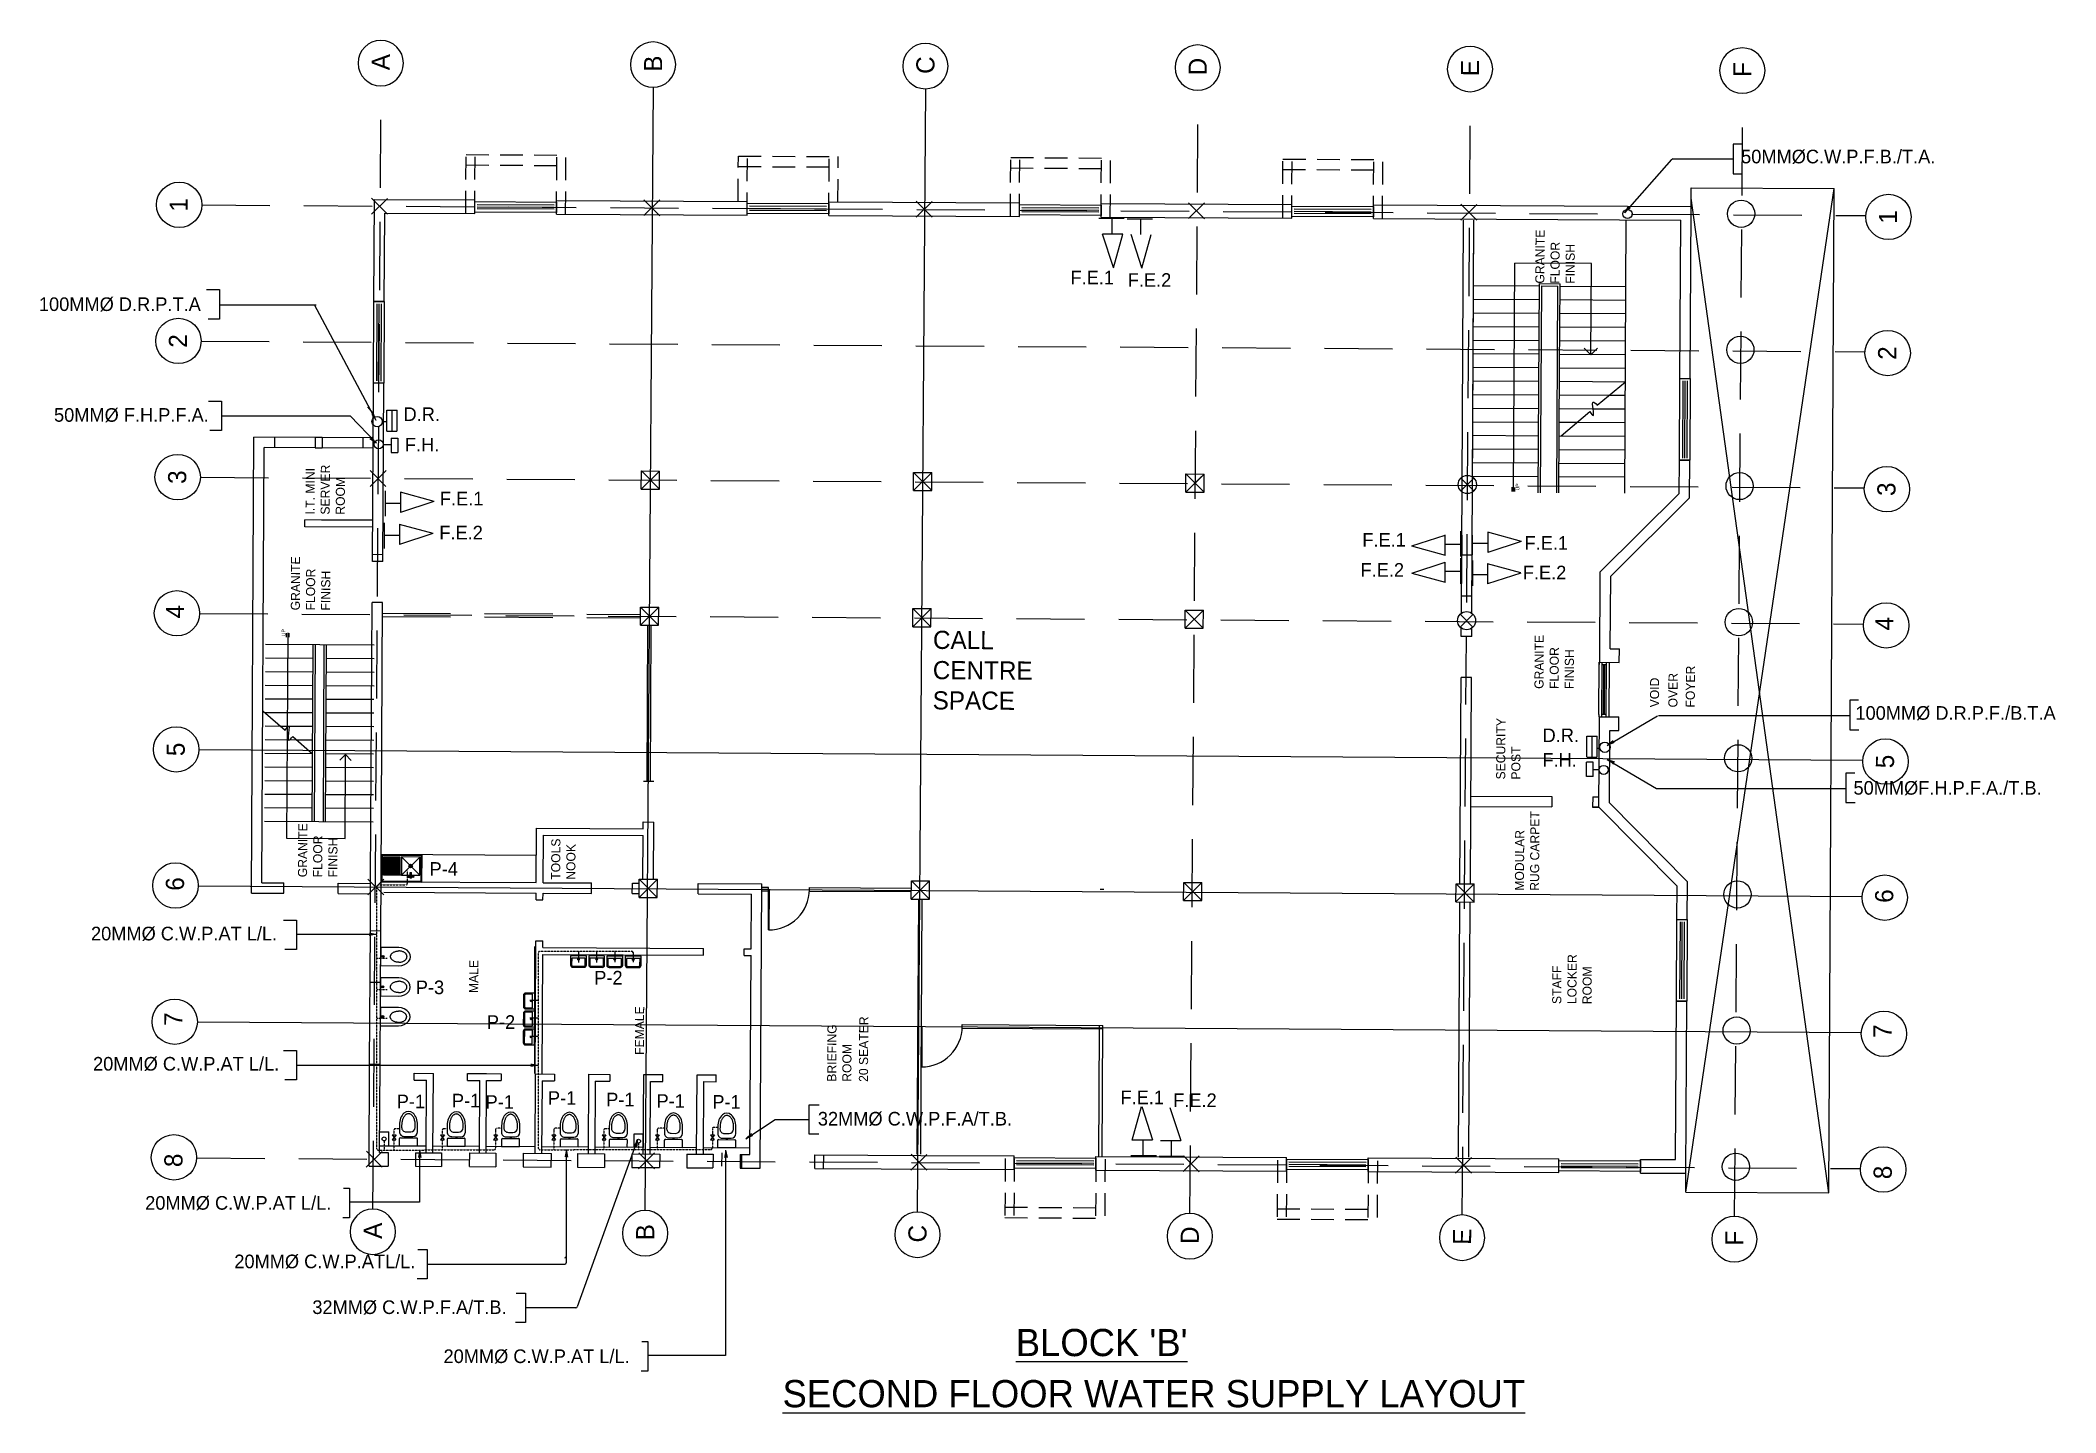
# Model space of a CAD drawing. Extents: x -2017610 to 288295, y -639251 to 250994.
# Drawn here: x -295493 to -251088, y -185951 to -155710 of the extents above; entities that cross this region are included whole.
import ezdxf
from ezdxf.enums import TextEntityAlignment as Align

# ---------------------------------------------------------------- set-up
doc = ezdxf.new("R2010")
doc.units = 0
doc.header["$LTSCALE"] = 2
doc.header["$MEASUREMENT"] = 0
doc.linetypes.add('DASHED', pattern=[0.75, 0.5, -0.25])
doc.linetypes.add('DASHED2', pattern=[0.375, 0.25, -0.125])
doc.layers.get('0').update_dxf_attribs({"linetype": 'CONTINUOUS'})
for name, color, linetype in [('DIM', 8, 'CONTINUOUS'), ('DOORS', 8, 'CONTINUOUS'), ('FIXTURES', 7, 'CONTINUOUS'), ('GRID', 8, 'CONTINUOUS'), ('GRIDLINES', 8, 'DASHED2'), ('HANDRAILS', 8, 'CONTINUOUS'), ('HATCH', 8, 'CONTINUOUS'), ('LAYER1', 8, 'CONTINUOUS'), ('LAYER2', 8, 'CONTINUOUS'), ('LAYER4', 8, 'CONTINUOUS'), ('LAYER5', 8, 'CONTINUOUS'), ('SUPERVISOR_S_SEAT', 7, 'CONTINUOUS'), ('TEXT', 8, 'CONTINUOUS'), ('TEXT3', 8, 'CONTINUOUS'), ('WALLS', 8, 'CONTINUOUS'), ('WIN_DOORS', 8, 'CONTINUOUS'), ('WINDOWS_DOORS', 8, 'CONTINUOUS')]:
    doc.layers.add(name, color=color, linetype=linetype)
doc.styles.add('LUCY', font='lsansi.ttf')
doc.styles.add('STYLUS', font='stylu.ttf')

msp = doc.modelspace()

# ---------------------------------------------------------------- texts
at = {"layer": 'TEXT', "attachment_point": 7, "style": 'STYLUS'}
for s, insert, char_height, width, rotation in [('GRANITE FLOOR FINISH', (-261684.7, -161074.9), 200, 1801, 89.68638), ('I.T. MINI SERVER ROOM', (-288781.3, -166163.4), 200, 1998, 89.68638), ('GRANITE FLOOR FINISH', (-289104.5, -168275), 200, 1801, 89.68638), ('CALL CENTRE SPACE', (-275833, -170459.3), 400, 3602, 359.68638), ('GRANITE FLOOR FINISH', (-261703.5, -170005), 200, 1801, 89.68638), ('SECURITY POST', (-262880.7, -171999.7), 200, 1801, 89.68638), ('MODULAR RUG CARPET', (-262467.9, -174450.9), 200, 1801, 89.68638), ('GRANITE FLOOR FINISH', (-288946.7, -174155.9), 200, 1801, 89.68638), ('TOOLS NOOK', (-283702, -174208.1), 200, 981.845, 89.68638), ('MALE', (-285846.1, -176703.5), 200, 1801, 89.68638), ('STAFF LOCKER ROOM', (-261311.8, -176950.1), 200, 1801, 89.68638), ('FEMALE', (-282193.6, -178066.8), 200, 1801, 89.68638), ('BRIEFING ROOM', (-277620.8, -178659.2), 200, 1801, 89.68638), ('20 SEATER', (-277254.5, -178661.2), 200, 1801, 89.68638)]:
    msp.add_mtext(s, dxfattribs=dict(at, insert=insert, char_height=char_height, width=width, rotation=rotation))
at = {"layer": 'TEXT', "rotation": 89.68638}
for s, insert, char_height, width, attachment_point in [('{\\fStylus BT|b0|i0|c0|p34;UP}', (-262984.3, -165626.7), 80, 68, 1), ('{\\fStylus BT|b0|i0|c0|p34;FOYER }', (-259037.1, -170412.3), 200, 1522.635, 7), ('{\\fStylus BT|b0|i0|c0|p34;VOID}', (-259825.5, -170408), 200, 1523, 7), ('{\\fStylus BT|b0|i0|c0|p34;OVER }', (-259419.7, -170410.2), 200, 1523, 7)]:
    msp.add_mtext(s, dxfattribs=dict(at, insert=insert, char_height=char_height, width=width, attachment_point=attachment_point))
at = {"layer": 'TEXT3', "color": 1, "style": 'LUCY'}
for s, p in [("%%UBLOCK 'B'", (-273999.8, -184704.4)), ('%%uSECOND FLOOR WATER SUPPLY LAYOUT', (-279139.6, -185830.6))]:
    msp.add_text(s, height=600, dxfattribs=at).set_placement(p)
at = {"layer": 'TEXT3', "color": 1, "char_height": 300, "width": 15498, "attachment_point": 1, "style": 'LUCY'}
for s, insert in [('50MM%%cC.W.P.F.B./T.A.', (-258019.1, -158120.8)), ('F.E.1', (-272794.7, -160786.7)), ('F.E.2', (-271533.6, -160841.6)), ('100MM%%c D.R.P.T.A', (-295523.5, -161374.3)), ('50MM%%c F.H.P.F.A.', (-295190.9, -163815.3)), ('D.R.', (-287489.7, -163798.2)), ('F.H.', (-287459.9, -164469.9)), ('F.E.1', (-286688.6, -165657.9)), ('F.E.2', (-286701.4, -166407.8)), ('F.E.1', (-266364.8, -166566.5)), ('F.E.1', (-262791.2, -166635.2)), ('F.E.2', (-266404.4, -167229.7)), ('F.E.2', (-262829.4, -167286.8)), ('100MM%%c D.R.P.F./B.T.A', (-255501, -170381.7)), ('D.R.', (-262393.3, -170874.5)), ('F.H.', (-262397, -171417.3)), ('50MM%%cF.H.P.F.A./T.B.', (-255542.9, -172032.3)), ('P-4', (-286916.8, -173819.5)), ('20MM%%c C.W.P.AT L/L.', (-294376, -175242.6)), ('P-2', (-283287.4, -176215.5)), ('P-3', (-287220, -176428.1)), ('P-2', (-285654.3, -177192.4)), ('20MM%%c C.W.P.AT L/L.', (-294330.9, -178112.1)), ('P-1', (-287639.2, -178942.6)), ('P-1', (-286424.5, -178923.9)), ('P-1', (-284308.9, -178866.3)), ('P-1', (-283024.9, -178900.4)), ('P-1', (-281915.8, -178932.1)), ('F.E.1', (-271693, -178853)), ('F.E.2', (-270532.9, -178914.8)), ('P-1', (-285681.5, -178954.6)), ('P-1', (-280685.9, -178951.7)), ('32MM%%c C.W.P.F.A/T.B.', (-278361.2, -179322.5)), ('20MM%%c C.W.P.AT L/L.', (-293182.2, -181177.5)), ('20MM%%c C.W.P.ATL/L.', (-291218.1, -182467.1)), ('32MM%%c C.W.P.F.A/T.B.', (-289499.3, -183475.9)), ('20MM%%c C.W.P.AT L/L.', (-286609, -184556.3))]:
    msp.add_mtext(s, dxfattribs=dict(at, insert=insert))

# ---------------------------------------------------------------- blocks, each defined once
blk = doc.blocks.new('GRID_NO')
at = {"layer": 'GRID'}
blk.add_circle((0, 500), 500, dxfattribs=at)
blk.add_attdef('GRNO', text='', height=400, dxfattribs=at).set_placement((0, 500), align=Align.MIDDLE_CENTER)
blk = doc.blocks.new('W1800')
at = {"layer": 'WINDOWS_DOORS'}
for p, q in [((0, -1800), (0, 0)), ((0, 0), (230, 0)), ((230, 0), (230, -1800)), ((69, -1750), (69, -50)), ((114, -50), (114, -1750)), ((161, -1750), (161, -50)), ((230, -1800), (0, -1800))]:
    blk.add_line(p, q, dxfattribs=at)
blk = doc.blocks.new('W1200')
for p, q in [((50, 230), (0, 230)), ((0, 165), (1200, 165)), ((0, 65), (1200, 65)), ((0, 0), (50, 0)), ((50, 230), (1200, 230)), ((50, 65), (50, 165)), ((50, 125), (1150, 125)), ((50, 105), (1150, 105)), ((50, 0), (1200, 0)), ((1200, 230), (1150, 230)), ((1150, 165), (1150, 65)), ((1150, 0), (1200, 0))]:
    blk.add_line(p, q)
blk = doc.blocks.new('STEP_ARROW')
at = {"layer": 'HATCH'}
for p, q in [((4524, 0), (0, 0)), ((0, 0), (0, -1290)), ((4431, 30), (4521, 30)), ((4431, -30), (4521, -30)), ((0, -1290), (1850, -1290)), ((1850, -1290), (1725, -1165)), ((1850, -1290), (1725, -1415))]:
    blk.add_line(p, q, dxfattribs=at)
at = {"layer": 'TEXT', "insert": (4454, 51), "char_height": 80, "width": 68, "attachment_point": 7}
blk.add_mtext('{\\fStylus BT|b0|i0|c0|p34;UP}', dxfattribs=at)
blk = doc.blocks.new('STEP_CUT')
at = {"layer": 'HANDRAILS', "linetype": 'CONTINUOUS'}
for p, q in [((333, 571), (-86, 79)), ((-225, -85), (-599, -524))]:
    blk.add_line(p, q, dxfattribs=at)
for points, knots in [([(-224, 17), (-266, 20), (-337, 17), (-265, -49), (-225, -85)], [321.725709, 321.725709, 321.725709, 321.725709, 418.129398, 535.034836, 535.034836, 535.034836, 535.034836]), ([(-86, 79), (-42, 49), (80, -36), (-134, 10), (-224, 17)], [0, 0, 0, 0, 115.30598, 321.725709, 321.725709, 321.725709, 321.725709])]:
    blk.add_open_spline(points, degree=3, knots=knots, dxfattribs=at)
blk = doc.blocks.new('WC')
for p, q in [((0, 458), (0, 308)), ((50, 458), (50, 408)), ((350, 408), (350, 458)), ((400, 308), (400, 458)), ((0, 150), (0, 0)), ((0, 0), (400, 0)), ((25, 175), (375, 175)), ((100, 208), (300, 208)), ((150, 308), (250, 308)), ((190, 208), (190, 175)), ((210, 208), (210, 175)), ((400, 0), (400, 150))]:
    blk.add_line(p, q)
for centre, radius, start, end in [((100, 308), 100, 180, 270), ((25, 150), 25, 90, 180), ((150, 408), 100, 180, 270), ((250, 408), 100, 270, 0), ((300, 308), 100, 270, 0), ((300, 308), 100, 270, 0), ((375, 150), 25, 360, 90)]:
    blk.add_arc(centre, radius, start, end)
blk.add_ellipse((200, 458), major_axis=(0, 300), ratio=0.666667, start_param=4.712389, end_param=7.853982)
blk.add_open_spline([(350, 458), (350, 466), (350, 474), (348, 496), (347, 510), (342, 537), (339, 551), (332, 576), (327, 588), (318, 611), (312, 622), (301, 641), (294, 650), (283, 665), (277, 670), (266, 681), (261, 685), (250, 693), (244, 696), (233, 701), (228, 703), (217, 706), (212, 707), (201, 708), (196, 708), (185, 706), (180, 705), (169, 702), (163, 700), (152, 694), (147, 691), (136, 682), (130, 678), (119, 667), (114, 661), (104, 647), (99, 640), (89, 624), (85, 616), (77, 598), (73, 589), (66, 569), (63, 559), (58, 538), (56, 527), (53, 506), (52, 494), (50, 475), (50, 466), (50, 458)], degree=3, knots=[4.712389, 4.712389, 4.712389, 4.712389, 4.805294, 4.805294, 4.96378, 4.96378, 5.122267, 5.122267, 5.280753, 5.280753, 5.439239, 5.439239, 5.597725, 5.597725, 5.724795, 5.724795, 5.851866, 5.851866, 5.978936, 5.978936, 6.106006, 6.106006, 6.233076, 6.233076, 6.360146, 6.360146, 6.487216, 6.487216, 6.614287, 6.614287, 6.741357, 6.741357, 6.868427, 6.868427, 6.995497, 6.995497, 7.122567, 7.122567, 7.249638, 7.249638, 7.376708, 7.376708, 7.503778, 7.503778, 7.630848, 7.630848, 7.757918, 7.757918, 7.853982, 7.853982, 7.853982, 7.853982])
blk = doc.blocks.new('BIDET')
for p, q in [((0, 400), (0, 0)), ((0, 0), (400, 0)), ((0, 0), (200, 0)), ((0, 0), (200, 0)), ((400, 0), (400, 400))]:
    blk.add_line(p, q)
for radius in [23.9, 18.9, 13.9]:
    blk.add_circle((200, 50), radius)
blk.add_ellipse((200, 400), major_axis=(0, 256), ratio=0.780874, start_param=4.712389, end_param=7.853982)
for points in [[(325, 400), (325, 406), (325, 413), (323, 429), (322, 439), (318, 459), (316, 469), (309, 487), (306, 496), (298, 512), (293, 520), (284, 534), (279, 540), (268, 551), (263, 556), (252, 564), (246, 568), (235, 574), (229, 576), (218, 579), (213, 580), (202, 581), (197, 581), (186, 580), (180, 579), (169, 576), (164, 573), (153, 567), (147, 564), (136, 555), (131, 550), (120, 538), (115, 532), (106, 518), (101, 510), (93, 494), (90, 485), (84, 466), (81, 457), (78, 437), (76, 427), (75, 411), (75, 406), (75, 400)], [(325, 400), (325, 394), (325, 387), (323, 371), (322, 361), (318, 341), (316, 331), (309, 313), (306, 304), (298, 288), (293, 280), (284, 266), (279, 260), (268, 249), (263, 244), (252, 236), (246, 232), (235, 226), (229, 224), (218, 221), (213, 220), (202, 219), (197, 219), (186, 220), (180, 221), (169, 224), (164, 227), (153, 233), (147, 236), (136, 245), (131, 250), (120, 262), (115, 268), (106, 282), (101, 290), (93, 306), (90, 315), (84, 334), (81, 343), (78, 363), (76, 373), (75, 389), (75, 394), (75, 400)]]:
    blk.add_open_spline(points, degree=3, knots=[4.712389, 4.712389, 4.712389, 4.712389, 4.809848, 4.809848, 4.965569, 4.965569, 5.121291, 5.121291, 5.277012, 5.277012, 5.432733, 5.432733, 5.588455, 5.588455, 5.744176, 5.744176, 5.899897, 5.899897, 6.055619, 6.055619, 6.21134, 6.21134, 6.367061, 6.367061, 6.522783, 6.522783, 6.678504, 6.678504, 6.834226, 6.834226, 6.989947, 6.989947, 7.145668, 7.145668, 7.30139, 7.30139, 7.457111, 7.457111, 7.612832, 7.612832, 7.768554, 7.768554, 7.853982, 7.853982, 7.853982, 7.853982])
blk = doc.blocks.new('900_DOOR_2')
at = {"layer": 'LAYER5'}
for p, q in [((900, 20), (0, 20)), ((900, 0), (0, 0))]:
    blk.add_line(p, q, dxfattribs=at)
blk.add_arc((0, 0), 900, 0, 90, dxfattribs=at)
blk = doc.blocks.new('SINK900')
for p, q in [((0, 600), (0, 0)), ((900, 600), (0, 600)), ((0, 600), (50, 600)), ((0, 600), (100, 600)), ((20, 580), (20, 20)), ((880, 580), (20, 580)), ((450, 450), (50, 50)), ((50, 450), (450, 50)), ((50, 450), (50, 50)), ((450, 450), (50, 450)), ((168, 489), (325, 489)), ((230, 518), (230, 390)), ((230, 518), (260, 518)), ((260, 518), (260, 390)), ((450, 50), (450, 450)), ((450, 50), (450, 450)), ((450, 450), (850, 450)), ((490, 50), (490, 450)), ((850, 450), (850, 50)), ((880, 20), (880, 580)), ((900, 0), (900, 600)), ((0, 0), (900, 0)), ((20, 20), (880, 20)), ((50, 50), (450, 50)), ((260, 390), (230, 390)), ((490, 425), (850, 425)), ((490, 400), (850, 400)), ((490, 375), (850, 375)), ((490, 350), (850, 350)), ((490, 325), (850, 325)), ((490, 300), (850, 300)), ((490, 275), (850, 275)), ((850, 250), (490, 250)), ((850, 225), (490, 225)), ((850, 225), (490, 225)), ((850, 200), (490, 200)), ((850, 175), (490, 175)), ((850, 150), (490, 150)), ((850, 125), (490, 125)), ((850, 100), (490, 100)), ((850, 75), (490, 75)), ((850, 50), (490, 50))]:
    blk.add_line(p, q)
for centre, radius in [((197, 485), 20), ((288, 485), 20), ((250, 250), 40), ((250, 250), 30)]:
    blk.add_circle(centre, radius)
blk = doc.blocks.new('BASIN350')
for p, q in [((0, 200), (0, 0)), ((0, 0), (350, 0)), ((25, 200), (25, 50)), ((25, 50), (325, 50)), ((300, 250), (50, 250)), ((300, 225), (50, 225)), ((325, 50), (325, 200)), ((350, 0), (350, 200))]:
    blk.add_line(p, q)
for radius in [17.4, 12.4]:
    blk.add_circle((175, 75), radius)
for centre, radius, start, end in [((50, 200), 50, 90, 180), ((50, 200), 25, 90, 180), ((300, 200), 50, 0, 90), ((300, 200), 25, 360, 90)]:
    blk.add_arc(centre, radius, start, end)

# ---------------------------------------------------------------- linework, layer by layer
at = {"layer": 'DOORS', "color": 1}
for p, q in [((-260582.6, -159509.5), (-260497, -159361.4)), ((-291542.4, -161535.9), (-289417.4, -161535.9)), ((-288092.7, -164088.4), (-289449.5, -161535.9)), ((-288165.5, -163918.7), (-288273.8, -163786.4)), ((-291500.4, -163986.9), (-288664, -163986.9)), ((-288089, -164587.2), (-288229.5, -164489.8)), ((-260967.2, -171249.8), (-260839.9, -171135.5)), ((-260967.2, -171554.9), (-260805.7, -171611.4)), ((-288077.1, -175403.9), (-288244.8, -175437.5)), ((-284517.8, -178290.1), (-284685.6, -178323.6)), ((-279947.8, -179919.2), (-279826.8, -179798.3)), ((-287140.5, -180162.3), (-287107, -180330.1)), ((-287140.5, -180162.3), (-287107, -180330.1)), ((-283908.8, -180149.2), (-283875.2, -180316.9)), ((-282335, -179927.8), (-282360.2, -180097)), ((-280394.4, -180162.3), (-280360.8, -180330.1)), ((-280394.4, -180162.3), (-280360.8, -180330.1))]:
    msp.add_line(p, q, dxfattribs=at)
for points in [[(-260582.6, -159509.5), (-260497, -159361.4), (-260445.5, -159404.5)], [(-288092.7, -164088.4), (-288201, -163956.1), (-288142.6, -163923)], [(-288089, -164587.2), (-288229.5, -164489.8), (-288182.4, -164442)], [(-260967.2, -171249.8), (-260839.9, -171135.5), (-260804.2, -171192.4)], [(-260967.2, -171554.9), (-260805.7, -171611.4), (-260838.4, -171670)], [(-288077.1, -175403.9), (-288244.8, -175437.5), (-288246.5, -175370.4)], [(-284517.8, -178290.1), (-284685.6, -178323.6), (-284687.3, -178256.5)], [(-279947.8, -179919.2), (-279826.8, -179798.3), (-279788.2, -179853.2)], [(-287140.5, -180162.3), (-287107, -180330.1), (-287174.1, -180331.8)], [(-287140.5, -180162.3), (-287107, -180330.1), (-287174.1, -180331.8)], [(-283908.8, -180149.2), (-283875.2, -180316.9), (-283942.3, -180318.6)], [(-282335, -179927.8), (-282360.2, -180097), (-282423.9, -180075.9)], [(-280394.4, -180162.3), (-280360.8, -180330.1), (-280427.9, -180331.8)], [(-280394.4, -180162.3), (-280360.8, -180330.1), (-280427.9, -180331.8)]]:
    msp.add_solid(points, dxfattribs=at)
at = {"layer": 'FIXTURES'}
msp.add_line((-284562, -173671), (-287982, -173652.3), dxfattribs=at)
at = {"layer": 'GRIDLINES', "ltscale": 3000}
for p, q in [((-288163.8, -181462.7), (-287981.1, -156712.5)), ((-270164.1, -181561.2), (-269981.3, -156811)), ((-264164.2, -181594.1), (-263981.4, -156843.9)), ((-258164.3, -181626.9), (-257981.5, -156876.7)), ((-291933.4, -159337.8), (-255272.9, -159572.8)), ((-291949.8, -162337.7), (-255289.3, -162572.8)), ((-291966.2, -165337.7), (-255305.8, -165572.8)), ((-291982.7, -168337.6), (-255322.2, -168572.7)), ((-287953.3, -168404.8), (-282268.3, -168436)), ((-287952.8, -168329.8), (-282267.9, -168361)), ((-292048.3, -180337.5), (-255387.9, -180572.5))]:
    msp.add_line(p, q, dxfattribs=at)
at = {"layer": 'GRIDLINES', "color": 206, "linetype": 'CONTINUOUS', "ltscale": 3000}
for p, q in [((-279596.2, -174450.7), (-279446.2, -174451.5)), ((-279595.8, -174373.2), (-279445.8, -174374)), ((-279595.8, -174375.7), (-279445.8, -174376.5)), ((-279446.2, -174451.5), (-279445.8, -174376.5)), ((-278546.2, -174456.4), (-278545.8, -174381.4)), ((-272138.4, -174416.5), (-272063.4, -174416.9)), ((-272155.3, -177491.4), (-272154.8, -177416.4))]:
    msp.add_line(p, q, dxfattribs=at)
at = {"layer": 'HANDRAILS'}
for p, q in [((-262488, -165681.4), (-262462.7, -161071.8)), ((-262462.7, -161071.8), (-262007.7, -161074.2)), ((-262438, -165681.7), (-262413, -161122)), ((-262413, -161122), (-262058, -161124)), ((-262083, -165683.6), (-262058, -161124)), ((-262017.9, -162924.2), (-262007.7, -161074.2)), ((-262033, -165683.9), (-262017.9, -162924.2)), ((-261188, -163752.7), (-260569.5, -163232.1)), ((-261986.1, -164424.4), (-261352.9, -163891.5)), ((-289502, -172931.2), (-289480.7, -169031.3)), ((-289452, -172931.5), (-289430.7, -169031.5)), ((-289257, -172932.5), (-289235.7, -169032.6)), ((-289207, -172932.8), (-289185.7, -169032.9))]:
    msp.add_line(p, q, dxfattribs=at)
msp.add_spline([(-261352.9, -163891.5), (-261278.6, -163979.7), (-261277, -163676.9), (-261188, -163752.7)], degree=3, dxfattribs=at)
at = {"layer": 'HATCH'}
for p, q in [((-263035.7, -165649.9), (-263008.2, -160621.7)), ((-261318.2, -160631), (-263008.2, -160621.7)), ((-261329.2, -162641.4), (-261318.2, -160631)), ((-261327.2, -162641.4), (-261476.4, -162490.6)), ((-261331.2, -162641.4), (-261180.4, -162492.2)), ((-263065.7, -165649.8), (-263065.2, -165559.8)), ((-263005.7, -165650.1), (-263005.2, -165560.1))]:
    msp.add_line(p, q, dxfattribs=at)
at = {"layer": 'LAYER1'}
for p, q in [((-259118.6, -159410), (-259116.1, -158960)), ((-259116.1, -158960), (-255966.2, -158977.3)), ((-287842.8, -159192.8), (-288194.7, -159540.9)), ((-288192.8, -159190.9), (-287844.7, -159542.8)), ((-281842.9, -159225.6), (-282194.8, -159573.7)), ((-282192.9, -159223.7), (-281844.8, -159575.6)), ((-275843, -159258.5), (-276194.9, -159606.6)), ((-276193, -159256.6), (-275844.9, -159608.5)), ((-269843.1, -159291.3), (-270195, -159639.4)), ((-270193.1, -159289.4), (-269845, -159641.3)), ((-263843.2, -159324.2), (-264195.1, -159672.2)), ((-264193.2, -159322.3), (-263845.1, -159674.2)), ((-259237.3, -181089.7), (-255966.2, -158977.3)), ((-256087.3, -181106.9), (-259117.4, -159185)), ((-256087.3, -181106.9), (-255966.2, -158977.3)), ((-263913, -161113.8), (-262463, -161121.7)), ((-262008, -161124.2), (-260558, -161132.2)), ((-263914.6, -161413.8), (-262464.7, -161421.7)), ((-262009.7, -161424.2), (-260559.7, -161432.2)), ((-263917.9, -162013.8), (-262467.9, -162021.7)), ((-263916.3, -161713.8), (-262466.3, -161721.7)), ((-262012.9, -162024.2), (-260563, -162032.2)), ((-262011.3, -161724.2), (-260561.3, -161732.2)), ((-263919.6, -162313.8), (-262469.6, -162321.7)), ((-262014.6, -162324.2), (-260564.6, -162332.2)), ((-263922.8, -162913.8), (-262472.9, -162921.7)), ((-263921.2, -162613.8), (-262471.2, -162621.7)), ((-262017.9, -162924.2), (-260567.9, -162932.2)), ((-262016.2, -162624.2), (-260566.2, -162632.2)), ((-263924.5, -163213.8), (-262474.5, -163221.7)), ((-262019.5, -163224.2), (-260569.5, -163232.1)), ((-263927.8, -163813.8), (-262477.8, -163821.7)), ((-263926.1, -163513.8), (-262476.1, -163521.7)), ((-262022.8, -163824.2), (-261281.7, -163828.3)), ((-262021.2, -163524.2), (-260923.7, -163530.2)), ((-261281.7, -163828.3), (-260572.8, -163832.1)), ((-260923.7, -163530.2), (-260571.2, -163532.1)), ((-263929.4, -164113.8), (-262479.4, -164121.7)), ((-262024.4, -164124.2), (-261631.9, -164126.3)), ((-261631.9, -164126.3), (-260574.5, -164132.1)), ((-263932.7, -164713.8), (-262482.7, -164721.7)), ((-263931.1, -164413.8), (-262481.1, -164421.7)), ((-262027.7, -164724.2), (-260577.7, -164732.1)), ((-262026.1, -164424.2), (-260576.1, -164432.1)), ((-263934.3, -165013.8), (-262484.4, -165021.7)), ((-262029.4, -165024.2), (-260579.4, -165032.1)), ((-287875.7, -165192.7), (-288227.6, -165540.8)), ((-288225.7, -165190.8), (-287877.6, -165542.7)), ((-282252.8, -165598.5), (-281850.6, -165200.7)), ((-282250.6, -165198.5), (-281852.8, -165600.7)), ((-276252.9, -165631.3), (-275850.7, -165233.5)), ((-276250.7, -165231.3), (-275852.9, -165633.5)), ((-270253, -165664.2), (-269850.8, -165266.4)), ((-270250.8, -165264.2), (-269853, -165666.4)), ((-269909.7, -165324.6), (-270194.1, -165605.9)), ((-270192.5, -165323.1), (-269911.3, -165607.5)), ((-263909.8, -165357.5), (-264194.2, -165638.8)), ((-264192.6, -165355.9), (-263911.3, -165640.3)), ((-263936, -165313.8), (-262486, -165321.7)), ((-262031, -165324.2), (-260581, -165332.1)), ((-282269.2, -168598.5), (-281867, -168200.6)), ((-282267, -168198.5), (-281869.2, -168600.6)), ((-276269.3, -168631.3), (-275867.1, -168233.5)), ((-276267.1, -168231.3), (-275869.3, -168633.5)), ((-270269.4, -168664.1), (-269867.2, -168266.3)), ((-270267.2, -168264.1), (-269869.4, -168666.3)), ((-269926.1, -168324.6), (-270210.5, -168605.9)), ((-270209, -168323), (-269927.7, -168607.4)), ((-263926.2, -168357.4), (-264210.6, -168638.7)), ((-264209.1, -168355.9), (-263927.8, -168640.3)), ((-288135.7, -169038.6), (-290530.7, -169025.5)), ((-289484, -169631.2), (-290534, -169625.5)), ((-289482.3, -169331.2), (-290532.3, -169325.5)), ((-288137.3, -169338.6), (-289187.3, -169332.9)), ((-289485.6, -169931.2), (-290535.6, -169925.5)), ((-288140.6, -169938.6), (-289190.6, -169932.9)), ((-288139, -169638.6), (-289189, -169632.9)), ((-289487.3, -170231.2), (-290537.2, -170225.5)), ((-288142.3, -170238.6), (-289192.3, -170232.8)), ((-290195.7, -170827.4), (-290540.5, -170825.5)), ((-289488.9, -170531.2), (-290538.9, -170525.5)), ((-289490.5, -170831.2), (-290195.7, -170827.4)), ((-288145.6, -170838.6), (-289195.5, -170832.8)), ((-288143.9, -170538.6), (-289193.9, -170532.8)), ((-289844.8, -171129.3), (-290542.2, -171125.5)), ((-289492.2, -171131.2), (-289844.8, -171129.3)), ((-288147.2, -171138.6), (-289197.2, -171132.8)), ((-289495.5, -171731.2), (-290545.4, -171725.5)), ((-289493.8, -171431.2), (-290543.8, -171425.5)), ((-288150.5, -171738.6), (-289200.5, -171732.8)), ((-288148.8, -171438.6), (-289198.8, -171432.8)), ((-289497.1, -172031.2), (-290547.1, -172025.5)), ((-288152.1, -172038.6), (-289202.1, -172032.8)), ((-289500.4, -172631.2), (-290550.4, -172625.4)), ((-289498.7, -172331.2), (-290548.7, -172325.5)), ((-288155.4, -172638.6), (-289205.4, -172632.8)), ((-288153.8, -172338.6), (-289203.8, -172332.8)), ((-288157.1, -172938.6), (-290552, -172925.4)), ((-287924.9, -174192.6), (-288276.8, -174540.7)), ((-288274.9, -174190.7), (-287926.9, -174542.6)), ((-282299.3, -174595.6), (-281897.1, -174197.8)), ((-282297.1, -174195.6), (-281899.3, -174597.8)), ((-270302.3, -174664), (-269900.1, -174266.2)), ((-270300.1, -174264), (-269902.3, -174666.2)), ((-264302.3, -174696.9), (-263900.2, -174299.1)), ((-264300.2, -174296.9), (-263902.3, -174699.1)), ((-287957.8, -180192.5), (-288309.7, -180540.6)), ((-288307.8, -180190.6), (-287959.7, -180542.5)), ((-281957.9, -180225.3), (-282309.8, -180573.4)), ((-282307.9, -180223.4), (-281959.8, -180575.3)), ((-275958, -180258.2), (-276309.9, -180606.2)), ((-276308, -180256.3), (-275959.9, -180608.2)), ((-269958, -180291), (-270310, -180639.1)), ((-270308, -180289.1), (-269960, -180641)), ((-263958.1, -180323.9), (-264310, -180671.9)), ((-264308.1, -180321.9), (-263960.1, -180673.8)), ((-259237.3, -181089.7), (-259234.8, -180639.7)), ((-259237.3, -181089.7), (-256087.3, -181106.9))]:
    msp.add_line(p, q, dxfattribs=at)
at = {"layer": 'LAYER2'}
for p, q in [((-282252.8, -165598.5), (-282250.6, -165198.5)), ((-282252.8, -165598.5), (-281852.8, -165600.7)), ((-282250.6, -165198.5), (-281850.6, -165200.7)), ((-281852.8, -165600.7), (-281850.6, -165200.7)), ((-276252.9, -165631.3), (-276250.7, -165231.3)), ((-276250.7, -165231.3), (-275850.7, -165233.5)), ((-275852.9, -165633.5), (-275850.7, -165233.5)), ((-270253, -165664.2), (-270250.8, -165264.2)), ((-270250.8, -165264.2), (-269850.8, -165266.4)), ((-269853, -165666.4), (-269850.8, -165266.4)), ((-276252.9, -165631.3), (-275852.9, -165633.5)), ((-270253, -165664.2), (-269853, -165666.4)), ((-282269.2, -168598.5), (-282267, -168198.5)), ((-282267, -168198.5), (-281867, -168200.6)), ((-281869.2, -168600.6), (-281867, -168200.6)), ((-276269.3, -168631.3), (-276267.1, -168231.3)), ((-276267.1, -168231.3), (-275867.1, -168233.5)), ((-275869.3, -168633.5), (-275867.1, -168233.5)), ((-270269.4, -168664.1), (-270267.2, -168264.1)), ((-270267.2, -168264.1), (-269867.2, -168266.3)), ((-269869.4, -168666.3), (-269867.2, -168266.3)), ((-282269.2, -168598.5), (-281869.2, -168600.6)), ((-276269.3, -168631.3), (-275869.3, -168633.5)), ((-270269.4, -168664.1), (-269869.4, -168666.3)), ((-282299.3, -174595.6), (-282297.1, -174195.6)), ((-282297.1, -174195.6), (-281897.1, -174197.8)), ((-281899.3, -174597.8), (-281897.1, -174197.8)), ((-270302.3, -174664), (-270300.1, -174264)), ((-270300.1, -174264), (-269900.1, -174266.2)), ((-269902.3, -174666.2), (-269900.1, -174266.2)), ((-264302.3, -174696.9), (-264300.2, -174296.9)), ((-264300.2, -174296.9), (-263900.2, -174299.1)), ((-263902.3, -174699.1), (-263900.2, -174299.1)), ((-282299.3, -174595.6), (-281899.3, -174597.8)), ((-270302.3, -174664), (-269902.3, -174666.2)), ((-264302.3, -174696.9), (-263902.3, -174699.1))]:
    msp.add_line(p, q, dxfattribs=at)
for centre in [(-264052, -165498.1), (-264068.4, -168498.1)]:
    msp.add_circle(centre, 200, dxfattribs=at)
at = {"layer": 'LAYER4', "linetype": 'DASHED2', "ltscale": 1000}
for p, q in [((-286119.6, -159527.2), (-286112.5, -158227.3)), ((-286113.8, -158457.3), (-283913.8, -158469.3)), ((-286112.5, -158227.3), (-283912.6, -158239.3)), ((-285919.6, -159528.3), (-285912.5, -158228.4)), ((-284119.7, -159538.2), (-284112.6, -158238.2)), ((-283919.7, -159539.3), (-283912.6, -158239.3)), ((-280118.1, -159260.1), (-280112.6, -158260.1)), ((-280113.9, -158490.1), (-277913.9, -158502.1)), ((-280112.6, -158260.1), (-277912.6, -158272.1)), ((-279919.7, -159561.2), (-279912.6, -158261.2)), ((-278119.8, -159571), (-278112.6, -158271)), ((-277918.1, -159272.1), (-277912.6, -158272.1)), ((-274119.8, -159592.9), (-274112.7, -158292.9)), ((-274114, -158522.9), (-271914, -158535)), ((-274112.7, -158292.9), (-271912.7, -158305)), ((-273919.8, -159594), (-273912.7, -158294)), ((-272119.8, -159603.9), (-272112.7, -158303.9)), ((-271919.8, -159605), (-271912.7, -158305)), ((-268119.9, -159625.8), (-268112.8, -158325.8)), ((-268112.8, -158325.8), (-265912.8, -158337.8)), ((-267919.9, -159626.9), (-267912.8, -158326.9)), ((-266119.9, -159636.7), (-266112.8, -158336.7)), ((-265919.9, -159637.8), (-265912.8, -158337.8)), ((-268114.1, -158555.8), (-265914.1, -158567.8)), ((-274233.4, -180352.6), (-274240.6, -181652.6)), ((-274033.5, -180353.7), (-274040.6, -181653.7)), ((-272233.5, -180363.6), (-272240.6, -181663.5)), ((-272033.5, -180364.7), (-272040.6, -181664.6)), ((-268233.5, -180385.5), (-268240.7, -181685.4)), ((-268033.5, -180386.5), (-268040.7, -181686.5)), ((-266233.6, -180396.4), (-266240.7, -181696.4)), ((-266033.6, -180397.5), (-266040.7, -181697.5)), ((-274239.3, -181422.6), (-272039.3, -181434.6)), ((-268239.4, -181455.4), (-266039.4, -181467.5)), ((-274240.6, -181652.6), (-272040.6, -181664.6)), ((-268240.7, -181685.4), (-266040.7, -181697.5))]:
    msp.add_line(p, q, dxfattribs=at)
at = {"layer": 'TEXT3', "color": 1}
for p, q in [((-258004.2, -158001.3), (-258196.1, -158001.3)), ((-258196.1, -158001.3), (-258196.1, -158648.7)), ((-260582.6, -159509.5), (-259549, -158334.3)), ((-259527.2, -158325), (-258196.1, -158325)), ((-258196.1, -158648.7), (-257994.9, -158648.7)), ((-291830.2, -161203.7), (-291542.4, -161203.7)), ((-291542.4, -161203.7), (-291542.4, -161851)), ((-291542.4, -161851), (-291796.3, -161851)), ((-291788.1, -163663.2), (-291500.4, -163663.2)), ((-291500.4, -163663.2), (-291500.4, -164310.5)), ((-288667.8, -163986.9), (-288089, -164587.2)), ((-291500.4, -164310.5), (-291754.3, -164310.5)), ((-255434.7, -170252.8), (-255626.6, -170252.8)), ((-255626.6, -170252.8), (-255626.6, -170900.2)), ((-260967.2, -171249.8), (-259858.3, -170594.3)), ((-259843.1, -170590.1), (-255626.6, -170590.1)), ((-255626.6, -170900.2), (-255425.4, -170900.2)), ((-260967.2, -171554.9), (-259886.7, -172193.6)), ((-259871.5, -172197.8), (-255708.3, -172197.8)), ((-255516.4, -171860.4), (-255708.3, -171860.4)), ((-255708.3, -171860.4), (-255708.3, -172507.8)), ((-255708.3, -172507.8), (-255507.1, -172507.8)), ((-290136.8, -175100), (-289849.1, -175100)), ((-289849.1, -175100), (-289849.1, -175747.3)), ((-289849.1, -175747.3), (-290103, -175747.3)), ((-289849.1, -175403.9), (-288077.1, -175403.9)), ((-290136.8, -177969.4), (-289849.1, -177969.4)), ((-289849.1, -177969.4), (-289849.1, -178616.7)), ((-289849.1, -178290.1), (-284517.8, -178290.1)), ((-289849.1, -178616.7), (-290103, -178616.7)), ((-278551.3, -179812.6), (-278551.3, -179165.2)), ((-278551.3, -179165.2), (-278330, -179165.2)), ((-279947.8, -179919.2), (-279301.9, -179488.9)), ((-279301.9, -179488.9), (-278551.3, -179488.9)), ((-278341.6, -179812.6), (-278551.3, -179812.6)), ((-287140.5, -180162.3), (-287140.5, -181309.9)), ((-287140.5, -180162.3), (-287140.5, -181309.9)), ((-283908.8, -180149.2), (-283908.8, -182646.4)), ((-282335, -179927.8), (-283661.8, -183617.1)), ((-280394.4, -180162.3), (-280394.4, -181309.9)), ((-280394.4, -180162.3), (-280394.4, -184688.7)), ((-288814, -181005.9), (-288679.3, -181005.9)), ((-288679.3, -181005.9), (-288679.3, -181653.3)), ((-287140.5, -181309.9), (-288679.3, -181309.9)), ((-288679.3, -181653.3), (-288825.7, -181653.3)), ((-287178.3, -182355.7), (-286968.7, -182355.7)), ((-286968.7, -182355.7), (-286968.7, -183003.1)), ((-286968.7, -182676.4), (-283938.8, -182676.4)), ((-286968.7, -183003.1), (-287189.9, -183003.1)), ((-285011, -183313.3), (-284801.4, -183313.3)), ((-284801.4, -183313.3), (-284801.4, -183960.6)), ((-283690.1, -183636.9), (-284801.4, -183636.9)), ((-284801.4, -183960.6), (-285022.7, -183960.6)), ((-282240.9, -184384.7), (-282106.1, -184384.7)), ((-282106.1, -184384.7), (-282106.1, -185032.1)), ((-280394.4, -184688.7), (-282106.1, -184688.7)), ((-282106.1, -185032.1), (-282252.5, -185032.1))]:
    msp.add_line(p, q, dxfattribs=at)
at = {"layer": 'TEXT3', "color": 4}
for p, q in [((-271614, -159637.8), (-272174, -159637.8)), ((-271881.4, -159637.8), (-271881.4, -159978.9)), ((-270984.6, -159649), (-271544.6, -159649)), ((-271252.1, -159649), (-271252.1, -159990.1)), ((-271641.2, -159978.9), (-272090, -159978.9)), ((-271850, -160712.9), (-272089, -159978.9)), ((-271849, -160719.8), (-271644.9, -159978.9)), ((-271220.6, -160724.1), (-271459.6, -159990.1)), ((-271219.7, -160731), (-271015.5, -159990.1)), ((-287958.6, -164111.6), (-287860.2, -164111.6)), ((-287750.5, -163858.7), (-287750.5, -164322.2)), ((-287936.9, -164618.1), (-287765.9, -164618.1)), ((-287765.9, -164473.6), (-287765.9, -164791.7)), ((-287765.9, -164475.9), (-287618.3, -164475.9)), ((-287618.3, -164473.6), (-287618.3, -164791.7)), ((-287765.9, -164791.7), (-287618.3, -164791.7)), ((-287896, -165638), (-287896, -166198)), ((-287896, -165905.4), (-287554.9, -165905.4)), ((-287554.9, -165665.2), (-287554.9, -166114)), ((-286814, -165873), (-287554.9, -165668.9)), ((-286820.9, -165874), (-287554.9, -166113)), ((-287919.6, -166344.6), (-287919.6, -166904.6)), ((-287578.5, -166371.8), (-287578.5, -166820.5)), ((-286837.6, -166579.6), (-287578.5, -166375.5)), ((-263952.6, -166507.9), (-263952.6, -167067.9)), ((-287919.6, -166612), (-287578.5, -166612)), ((-286844.5, -166580.6), (-287578.5, -166819.6)), ((-265278.8, -166850.8), (-264538, -167054.9)), ((-265271.9, -166849.8), (-264538, -166610.9)), ((-264538, -167058.6), (-264538, -166609.9)), ((-264196.9, -166818.4), (-264538, -166818.4)), ((-264196.9, -167085.8), (-264196.9, -166525.8)), ((-263940.8, -166787.1), (-263599.7, -166787.1)), ((-263599.7, -166546.9), (-263599.7, -166995.6)), ((-262858.8, -166754.7), (-263599.7, -166550.6)), ((-262865.7, -166755.7), (-263599.7, -166994.7)), ((-265270.6, -167447.9), (-264536.6, -167208.9)), ((-264536.6, -167656.6), (-264536.6, -167207.9)), ((-264195.5, -167683.9), (-264195.5, -167123.9)), ((-263940.8, -167169.2), (-263940.8, -167729.2)), ((-263610.2, -167239.4), (-263610.2, -167688.1)), ((-262869.3, -167447.2), (-263610.2, -167243.1)), ((-265277.5, -167448.8), (-264536.6, -167653)), ((-264195.5, -167416.4), (-264536.6, -167416.4)), ((-263951.3, -167479.6), (-263610.2, -167479.6)), ((-262876.2, -167448.2), (-263610.2, -167687.1)), ((-261305.8, -171040.8), (-261305.8, -171504.3)), ((-261186.3, -171306.5), (-261128.6, -171306.5)), ((-261423, -171934.8), (-261423, -171616.8)), ((-261275.4, -171616.8), (-261423, -171616.8)), ((-261146.9, -171784.7), (-261277, -171784.7)), ((-261275.4, -171934.8), (-261275.4, -171616.8)), ((-261275.4, -171932.6), (-261423, -171932.6)), ((-283638.5, -175780.6), (-283638.5, -176027.7)), ((-283235.3, -175780.6), (-283235.3, -176027.7)), ((-282831.6, -175776.4), (-282831.6, -176023.5)), ((-282433.3, -175810.6), (-282433.3, -176023.5)), ((-271240, -179212.3), (-271444.1, -179953.2)), ((-271226.5, -179206.8), (-270987.6, -179940.8)), ((-270603.7, -179222.3), (-270364.8, -179956.3)), ((-271462.5, -180281.9), (-270902.5, -180281.9)), ((-271435.3, -179940.8), (-270986.6, -179940.8)), ((-271195.1, -180281.9), (-271195.1, -179940.8)), ((-270812.5, -179956.3), (-270363.8, -179956.3)), ((-270572.3, -180297.4), (-270572.3, -179956.3)), ((-270839.7, -180297.4), (-270279.7, -180297.4))]:
    msp.add_line(p, q, dxfattribs=at)
at = {"layer": 'TEXT3', "color": 4, "linetype": 'DASHED'}
for p, q in [((-287408.6, -174009.6), (-287408.6, -174292.2)), ((-288077.1, -180134.5), (-288077.1, -174352.2)), ((-288047.1, -174322.2), (-287438.6, -174322.2)), ((-284517.8, -180125.9), (-284517.8, -175810.6)), ((-284487.8, -175780.6), (-282463.3, -175780.6)), ((-288079.7, -175932), (-287847.5, -175932)), ((-288079.7, -176622.8), (-287847.5, -176622.8)), ((-284708.8, -176862.6), (-284508.8, -176862.6)), ((-288079.7, -177258.2), (-287847.5, -177258.2)), ((-284708.8, -177252.6), (-284508.8, -177252.6)), ((-284708.8, -177652.6), (-284508.8, -177652.6)), ((-287701.6, -179724.2), (-287701.6, -179827.4)), ((-287581.6, -179694.2), (-287671.6, -179694.2)), ((-286636.2, -179724.2), (-286636.2, -179827.2)), ((-286526.2, -179694.2), (-286606.2, -179694.2)), ((-285463.7, -179714.2), (-285463.7, -179827.2)), ((-285463.7, -179824.2), (-285463.7, -179827.2)), ((-285463.7, -179824.2), (-285463.7, -179827.2)), ((-285333.7, -179684.2), (-285433.7, -179684.2)), ((-284181.6, -179714.2), (-284181.6, -179827.2)), ((-284041.6, -179684.2), (-284151.6, -179684.2)), ((-283076.2, -179724.2), (-283076.2, -179827.2)), ((-282959.6, -179694.2), (-283046.2, -179694.2)), ((-281900.2, -179714.2), (-281900.2, -179827.2)), ((-281900.2, -179824.2), (-281900.2, -179827.2)), ((-281900.2, -179824.2), (-281900.2, -179827.2)), ((-281746.2, -179684.2), (-281870.2, -179684.2)), ((-280686.2, -179694.2), (-280686.2, -179827.2)), ((-280686.2, -179802.5), (-280686.2, -179827.2)), ((-280686.2, -179802.5), (-280686.2, -179827.2)), ((-280569.6, -179664.2), (-280656.2, -179664.2)), ((-288047, -180164.5), (-285493.6, -180158.3)), ((-287919.3, -179961.4), (-287919.3, -180165.9)), ((-287701.6, -179936.5), (-287701.6, -180163.7)), ((-286636.2, -179880.2), (-286636.2, -179885.3)), ((-286636.2, -179880.2), (-286636.2, -179885.3)), ((-286636.2, -179936.5), (-286636.2, -180164.2)), ((-285463.7, -179880.2), (-285463.7, -179885.3)), ((-285463.7, -179880.2), (-285463.7, -179885.3)), ((-285463.7, -179936.5), (-285463.7, -180128.3)), ((-284487.8, -180155.9), (-280714.2, -180149.7)), ((-284181.6, -179936.5), (-284181.6, -180155.2)), ((-283076.2, -179880.2), (-283076.2, -179885.3)), ((-283076.2, -179880.2), (-283076.2, -179885.3)), ((-283076.2, -179936.5), (-283076.2, -180152.5)), ((-282315.7, -180011.4), (-282315.7, -180158.1)), ((-281900.2, -179880.2), (-281900.2, -179885.3)), ((-281900.2, -179880.2), (-281900.2, -179885.3)), ((-281900.2, -179880.2), (-281900.2, -179885.3)), ((-281900.2, -179880.2), (-281900.2, -179885.3)), ((-281900.2, -179936.5), (-281900.2, -180151.6)), ((-280686.9, -179880.2), (-280686.9, -179885.3)), ((-280686.9, -179880.2), (-280686.9, -179885.3)), ((-280686.2, -179881.1), (-280686.2, -179884.5)), ((-280686.2, -179881.1), (-280686.2, -179884.5)), ((-280686.2, -179936.5), (-280686.2, -180119.8))]:
    msp.add_line(p, q, dxfattribs=at)
at = {"layer": 'TEXT3', "color": 4, "linetype": 'CONTINUOUS'}
for p, q in [((-287655.5, -179827.2), (-287742.3, -179936.5)), ((-287655.5, -179827.2), (-287742.3, -179936.5)), ((-287741.1, -179827.2), (-287655.5, -179827.2)), ((-287741.1, -179827.2), (-287659.7, -179936.5)), ((-287741.1, -179827.2), (-287655.5, -179827.2)), ((-287741.1, -179827.2), (-287659.7, -179936.5)), ((-286590.1, -179827.2), (-286676.9, -179936.5)), ((-286590.1, -179827.2), (-286676.9, -179936.5)), ((-286675.6, -179827.2), (-286590.1, -179827.2)), ((-286675.6, -179827.2), (-286594.3, -179936.5)), ((-286675.6, -179827.2), (-286590.1, -179827.2)), ((-286675.6, -179827.2), (-286594.3, -179936.5)), ((-285417.5, -179827.2), (-285504.4, -179936.5)), ((-285417.5, -179827.2), (-285504.4, -179936.5)), ((-285503.1, -179827.2), (-285417.5, -179827.2)), ((-285503.1, -179827.2), (-285421.8, -179936.5)), ((-285503.1, -179827.2), (-285417.5, -179827.2)), ((-285503.1, -179827.2), (-285421.8, -179936.5)), ((-284135.5, -179827.2), (-284222.3, -179936.5)), ((-284135.5, -179827.2), (-284222.3, -179936.5)), ((-284221, -179827.2), (-284135.5, -179827.2)), ((-284221, -179827.2), (-284139.7, -179936.5)), ((-284221, -179827.2), (-284135.5, -179827.2)), ((-284221, -179827.2), (-284139.7, -179936.5)), ((-283030.1, -179827.2), (-283116.9, -179936.5)), ((-283030.1, -179827.2), (-283116.9, -179936.5)), ((-283115.6, -179827.2), (-283030.1, -179827.2)), ((-283115.6, -179827.2), (-283034.3, -179936.5)), ((-283115.6, -179827.2), (-283030.1, -179827.2)), ((-283115.6, -179827.2), (-283034.3, -179936.5)), ((-281854.1, -179827.2), (-281940.9, -179936.5)), ((-281854.1, -179827.2), (-281940.9, -179936.5)), ((-281939.6, -179827.2), (-281854.1, -179827.2)), ((-281939.6, -179827.2), (-281858.3, -179936.5)), ((-281939.6, -179827.2), (-281854.1, -179827.2)), ((-281939.6, -179827.2), (-281858.3, -179936.5)), ((-280640.7, -179827.2), (-280727.6, -179936.5)), ((-280640.7, -179827.2), (-280727.6, -179936.5)), ((-280726.3, -179827.2), (-280640.7, -179827.2)), ((-280726.3, -179827.2), (-280644.9, -179936.5)), ((-280726.3, -179827.2), (-280640.7, -179827.2)), ((-280726.3, -179827.2), (-280644.9, -179936.5)), ((-287742.3, -179936.5), (-287659.7, -179936.5)), ((-287742.3, -179936.5), (-287659.7, -179936.5)), ((-286676.9, -179936.5), (-286594.3, -179936.5)), ((-286676.9, -179936.5), (-286594.3, -179936.5)), ((-285504.4, -179936.5), (-285421.8, -179936.5)), ((-285504.4, -179936.5), (-285421.8, -179936.5)), ((-284222.3, -179936.5), (-284139.7, -179936.5)), ((-284222.3, -179936.5), (-284139.7, -179936.5)), ((-283116.9, -179936.5), (-283034.3, -179936.5)), ((-283116.9, -179936.5), (-283034.3, -179936.5)), ((-281940.9, -179936.5), (-281858.3, -179936.5)), ((-281940.9, -179936.5), (-281858.3, -179936.5)), ((-280727.6, -179936.5), (-280644.9, -179936.5)), ((-280727.6, -179936.5), (-280644.9, -179936.5))]:
    msp.add_line(p, q, dxfattribs=at)
at = {"layer": 'TEXT3', "color": 4}
for centre in [(-260522.7, -159535.6), (-288036.8, -164614.4), (-261045.4, -171785.9)]:
    msp.add_circle(centre, 100, dxfattribs=at)
at = {"layer": 'TEXT3', "color": 4, "linetype": 'CONTINUOUS'}
msp.add_circle((-287917.9, -179918.2), 43.3, dxfattribs=at)
at = {"layer": 'TEXT3', "color": 1}
for centre, start, end in [((-259527.2, -158355), 90, 136.53157), ((-259871.5, -172167.8), 239.41187, 270), ((-283938.8, -182510.5), 270, 360), ((-283938.8, -182646.4), 270, 360), ((-283690.1, -183606.9), 270, 340.21899)]:
    msp.add_arc(centre, 30, start, end, dxfattribs=at)
at = {"layer": 'TEXT3', "color": 4, "linetype": 'DASHED'}
for centre, start, end in [((-288047.1, -174352.2), 90, 180), ((-287438.6, -174292.2), 270, 0), ((-284487.8, -175810.6), 90, 180), ((-287671.6, -179724.2), 90, 180), ((-286606.2, -179724.2), 90, 180), ((-285433.7, -179714.2), 90, 180), ((-284151.6, -179714.2), 90, 180), ((-283046.2, -179724.2), 90, 180), ((-281870.2, -179714.2), 90, 180), ((-280656.2, -179694.2), 90, 180), ((-288047.1, -180134.5), 180, 270.1389), ((-285493.7, -180128.3), 270.1389, 360), ((-284487.8, -180125.9), 180, 270.1389), ((-280716.2, -180119.8), 270.1364, 360)]:
    msp.add_arc(centre, 30, start, end, dxfattribs=at)
at = {"layer": 'TEXT3', "color": 4}
msp.add_arc((-282463.3, -175810.6), 30, 0, 90, dxfattribs=at)
at = {"layer": 'WALLS'}
for p, q in [((-282163.9, -181495.5), (-281981.2, -156745.4)), ((-276164, -181528.4), (-275981.3, -156778.2)), ((-288145.3, -161466.2), (-288133, -159216.2)), ((-288133, -159216.2), (-285918, -159228.3)), ((-285919.6, -159528.3), (-285918, -159228.3)), ((-284119.7, -159538.2), (-284118, -159238.2)), ((-284118, -159238.2), (-279918.1, -159261.2)), ((-279919.7, -159561.2), (-279918.1, -159261.2)), ((-278119.8, -159571), (-278118.1, -159271)), ((-278118.1, -159271), (-273918.2, -159294)), ((-273919.8, -159594), (-273918.2, -159294)), ((-272119.8, -159603.9), (-272118.2, -159303.9)), ((-272118.2, -159303.9), (-267918.3, -159326.9)), ((-267919.9, -159626.9), (-267918.3, -159326.9)), ((-266119.9, -159636.7), (-266118.3, -159336.7)), ((-266118.3, -159336.7), (-259118.4, -159375)), ((-259139.1, -163165), (-259118.6, -159410)), ((-287915.3, -161467.4), (-287904.6, -159517.5)), ((-287904.6, -159517.5), (-285919.6, -159528.3)), ((-284119.7, -159538.2), (-279919.7, -159561.2)), ((-278119.8, -159571), (-273919.8, -159594)), ((-272119.8, -159603.9), (-267919.9, -159626.9)), ((-266119.9, -159636.7), (-259350, -159673.8)), ((-264182.5, -168333.8), (-264135.1, -159672.6)), ((-263952.5, -168335.1), (-263905.1, -159673.8)), ((-263937.9, -165673.5), (-263905.1, -159673.8)), ((-260583, -165691.8), (-260550, -159667.2)), ((-259369.1, -163163.7), (-259350, -159673.8)), ((-287915.3, -161467.4), (-288145.3, -161466.2)), ((-288176.6, -167196.1), (-288155.1, -163266.2)), ((-287925.1, -163267.4), (-288155.1, -163266.2)), ((-287946.6, -167197.4), (-287925.1, -163267.4)), ((-259369.1, -163163.7), (-259139.1, -163165)), ((-290841.7, -174501.6), (-290786.7, -164451.8)), ((-289434.2, -164459.2), (-290786.7, -164451.8)), ((-290610.4, -174272.9), (-290557.9, -164683)), ((-289435.4, -164689.2), (-290557.9, -164683)), ((-290334.2, -164454.2), (-290335.4, -164684.2)), ((-289434.2, -164459.2), (-289435.4, -164689.2)), ((-289435.4, -164689.2), (-289285.4, -164690)), ((-289284.2, -164460), (-289434.2, -164459.2)), ((-289284.2, -164460), (-289285.4, -164690)), ((-288163, -164696.1), (-289285.4, -164690)), ((-288161.7, -164466.1), (-289284.2, -164460)), ((-288384.2, -164464.9), (-288385.5, -164694.9)), ((-259383, -165698.4), (-259379, -164963.7)), ((-259379, -164963.7), (-259149, -164964.9)), ((-259153.5, -165794.9), (-259149, -164964.9)), ((-261122.5, -167418.9), (-259383, -165698.4)), ((-260893, -167515.4), (-259153.5, -165794.9)), ((-289667.5, -166427.9), (-289666.6, -166277.9)), ((-288172.5, -166436.1), (-289667.5, -166427.9)), ((-289294.1, -166280), (-289666.6, -166277.9)), ((-288171.7, -166286.1), (-289294.1, -166280)), ((-263943.1, -166613.7), (-263941.8, -166383.7)), ((-264173.1, -166612.5), (-264175.5, -167047.5)), ((-263943.1, -166613.7), (-263945.5, -167048.7)), ((-287946.6, -167197.4), (-288176.6, -167196.1)), ((-288175.8, -167036.1), (-287945.8, -167037.4)), ((-264180.4, -167290.8), (-264182.5, -167677.2)), ((-264175.5, -167047.5), (-263945.5, -167048.7)), ((-263950.4, -167292.1), (-263952.5, -167678.5)), ((-261133.4, -169414.2), (-261122.5, -167418.9)), ((-260901.7, -169115.4), (-260893, -167515.4)), ((-288214.9, -174191), (-288181.6, -168096.1)), ((-287951.6, -168097.3), (-288181.6, -168096.1)), ((-287984.9, -174192.2), (-287951.6, -168097.3)), ((-264180.4, -167947.5), (-263950.4, -167948.7)), ((-282125.5, -172034.3), (-282106.7, -168599.3)), ((-282050.5, -172034.7), (-282031.7, -168599.8)), ((-264185.3, -168847.4), (-264184.3, -168661.1)), ((-263955.3, -168848.7), (-263954.3, -168662.3)), ((-263955.3, -168848.7), (-264185.3, -168847.4)), ((-260901.7, -169115.4), (-260701.7, -169116.5)), ((-260703.4, -169416.5), (-260701.7, -169116.5)), ((-261133.4, -169414.2), (-260703.4, -169416.5)), ((-264215.2, -174297.4), (-264190.2, -169747.4)), ((-263960.3, -169748.7), (-264190.2, -169747.4)), ((-263985.2, -174298.6), (-263960.3, -169748.7)), ((-261150.9, -172609.4), (-261139.9, -170614.1)), ((-261139.9, -170614.1), (-260710, -170616.5)), ((-260920.4, -172515.4), (-260911.6, -170915.4)), ((-260911.6, -170915.4), (-260711.6, -170916.5)), ((-260711.6, -170916.5), (-260710, -170616.5)), ((-291999.1, -171337.6), (-255338.6, -171572.7)), ((-282203, -172033.9), (-281973, -172035.1)), ((-263975.8, -172593.9), (-262190.9, -172603.7)), ((-263974.6, -172363.9), (-262189.6, -172373.7)), ((-262189.6, -172373.7), (-262190.9, -172603.7)), ((-261289.6, -172378.6), (-261290.9, -172608.6)), ((-261150.9, -172609.4), (-261290.9, -172608.6)), ((-261290.9, -172608.6), (-261150.9, -172609.4)), ((-261289.6, -172378.6), (-261149.6, -172379.4)), ((-261150.9, -172609.4), (-259430.4, -174348.8)), ((-260920.4, -172515.4), (-259199.8, -174254.8)), ((-284565.3, -174271), (-284558.7, -173071)), ((-284558.7, -173071), (-282208.8, -173083.8)), ((-282208.8, -173083.8), (-282208, -172933.9)), ((-282208, -172933.9), (-281978, -172935.1)), ((-281984.9, -174197.3), (-281978, -172935.1)), ((-284415.3, -174271.8), (-284409.6, -173221.8)), ((-284409.6, -173221.8), (-282209.6, -173233.8)), ((-282214.9, -174196.1), (-282209.6, -173233.8)), ((-292015.5, -174337.6), (-255355, -174572.6)), ((-290841.7, -174501.6), (-290129.2, -174505.5)), ((-290610.4, -174272.9), (-290127.9, -174275.5)), ((-290129.2, -174505.5), (-290127.9, -174275.5)), ((-288929.2, -174512.1), (-288927.9, -174282.1)), ((-288927.9, -174282.1), (-288215.5, -174286)), ((-288221.2, -175328.5), (-288214.9, -174191)), ((-287991.2, -175329.7), (-287984.9, -174192.2)), ((-287926.5, -174482.6), (-284566.6, -174501)), ((-287925.3, -174252.6), (-284565.3, -174271)), ((-284567.4, -174651), (-284566.6, -174501)), ((-284417.4, -174651.8), (-284416.6, -174501.8)), ((-284416.6, -174501.8), (-283348.8, -174507.6)), ((-284415.3, -174271.8), (-283347.6, -174277.6)), ((-283348.8, -174507.6), (-283347.6, -174277.6)), ((-282448.9, -174512.6), (-282447.6, -174282.6)), ((-282447.6, -174282.6), (-282297.6, -174283.4)), ((-280998.9, -174520.5), (-280997.6, -174290.5)), ((-280997.6, -174290.5), (-279595.4, -174298.2)), ((-279629.7, -180563.1), (-279595.4, -174298.2)), ((-278546.2, -174456.4), (-276301.3, -174468.7)), ((-278545.8, -174381.4), (-276300.9, -174393.7)), ((-276302.2, -174631.2), (-276300, -174231.2)), ((-276302.2, -174631.2), (-275900, -174233.4)), ((-276300, -174231.2), (-275900, -174233.4)), ((-276300, -174231.2), (-275902.2, -174633.4)), ((-275902.2, -174633.4), (-275900, -174233.4)), ((-259434.4, -175083.5), (-259430.4, -174348.8)), ((-259204.4, -175084.8), (-259199.8, -174254.8)), ((-288929.2, -174512.1), (-288216.7, -174516)), ((-284567.4, -174651), (-284417.4, -174651.8)), ((-282448.9, -174512.6), (-282298.9, -174513.4)), ((-280998.9, -174520.5), (-279826.6, -174526.9)), ((-279833.2, -175726.9), (-279826.6, -174526.9)), ((-276302.2, -174631.2), (-275902.2, -174633.4)), ((-276170.5, -180257), (-276139.7, -174632.1)), ((-276095.5, -180257.4), (-276064.7, -174632.5)), ((-264248.1, -180322.3), (-264217.3, -174697.4)), ((-264018.1, -180323.5), (-263987.3, -174698.6)), ((-288237.2, -178265.9), (-288221.2, -175328.5)), ((-288221.2, -175328.5), (-287991.2, -175329.7)), ((-288221.2, -175328.5), (-287991.2, -175329.7)), ((-288007.2, -178267.2), (-287991.2, -175329.7)), ((-259434.4, -175083.5), (-259204.4, -175084.8)), ((-284599.7, -178465.6), (-284599.7, -175680.6)), ((-284588.4, -178485.9), (-284573.1, -175700.9)), ((-284573.1, -175700.9), (-284572.3, -175550.9)), ((-284572.3, -175550.9), (-284422.3, -175551.8)), ((-284423.1, -175701.8), (-284422.3, -175551.8)), ((-284423.1, -175701.8), (-280883.2, -175721.1)), ((-280884, -175871.1), (-280883.2, -175721.1)), ((-279984, -175876.1), (-279983.2, -175726.1)), ((-279983.2, -175726.1), (-279833.2, -175726.9)), ((-284438.4, -178486.7), (-284424, -175851.8)), ((-284424, -175851.8), (-280884, -175871.1)), ((-279984, -175876.1), (-279834, -175876.9)), ((-279858, -180261.8), (-279834, -175876.9)), ((-288227.4, -176466), (-287997.4, -176467.2)), ((-259463.3, -180373.5), (-259444.2, -176883.5)), ((-259444.2, -176883.5), (-259214.2, -176884.8)), ((-259235, -180674.7), (-259214.2, -176884.8)), ((-292031.9, -177337.5), (-255371.4, -177572.6)), ((-275180.2, -177474.9), (-275179.8, -177399.9)), ((-275180.2, -177474.9), (-272080.3, -177491.9)), ((-275179.8, -177399.9), (-272079.8, -177416.9)), ((-272170.7, -180303.9), (-272155.3, -177491.4)), ((-272095.7, -180304.3), (-272079.8, -177416.9)), ((-288249.6, -180515.9), (-288237.2, -178265.9)), ((-288237.2, -178265.9), (-288007.2, -178267.2)), ((-288017.9, -180217.2), (-288007.2, -178267.2)), ((-287259.2, -178621.3), (-287258.3, -178471.3)), ((-287258.3, -178471.3), (-286833.4, -178473.6)), ((-286842.9, -180223.6), (-286833.4, -178473.6)), ((-286084.2, -178627.7), (-286083.4, -178477.7)), ((-286083.4, -178477.7), (-285658.4, -178480)), ((-285658.4, -178480), (-285338.4, -178481.8)), ((-285338.4, -178481.8), (-285339.2, -178631.8)), ((-284588.4, -178485.9), (-284598, -180235.9)), ((-284588.4, -178485.9), (-284163.4, -178488.2)), ((-284163.4, -178488.2), (-284164.2, -178638.2)), ((-283413.4, -178492.3), (-283423, -180242.3)), ((-283413.4, -178492.3), (-282947.3, -178494.9)), ((-282947.3, -178494.9), (-282948.1, -178644.9)), ((-282208, -180249), (-282198.4, -178499)), ((-282198.4, -178499), (-281773.4, -178501.3)), ((-281774.2, -178651.3), (-281773.4, -178501.3)), ((-281033, -180255.4), (-281023.4, -178505.4)), ((-281023.4, -178505.4), (-280598.4, -178507.7)), ((-287259.2, -178621.3), (-286984.2, -178622.8)), ((-286992.9, -180222.8), (-286984.2, -178622.8)), ((-286084.2, -178627.7), (-285809.2, -178629.2)), ((-285817.9, -180229.2), (-285809.2, -178629.2)), ((-285667.9, -180230), (-285659.2, -178630)), ((-285659.2, -178630), (-285339.2, -178631.8)), ((-284439.2, -178636.7), (-284448, -180236.7)), ((-284439.2, -178636.7), (-284164.2, -178638.2)), ((-283264.2, -178643.2), (-283273, -180243.1)), ((-283264.2, -178643.2), (-282948.1, -178644.9)), ((-282058, -180249.8), (-282049.2, -178649.8)), ((-282049.2, -178649.8), (-281774.2, -178651.3)), ((-280883, -180256.2), (-280874.3, -178656.2)), ((-280874.3, -178656.2), (-280599.3, -178657.7)), ((-280599.3, -178657.7), (-280598.4, -178507.7)), ((-288015.4, -179763.1), (-287815.4, -179763.1)), ((-287815.4, -180063.1), (-287815.4, -179763.1)), ((-282405.6, -179806.2), (-282205.6, -179806.2)), ((-282405.6, -180106.2), (-282405.6, -179806.2)), ((-282205.6, -180106.2), (-282205.6, -179806.2)), ((-288017.9, -180217.2), (-287825.4, -180218.2)), ((-288017.1, -180067.2), (-286992.1, -180072.8)), ((-287825.4, -180218.2), (-287827.1, -180518.2)), ((-287225.4, -180221.5), (-287227.1, -180521.5)), ((-287225.4, -180221.5), (-286650.4, -180224.6)), ((-286842.1, -180073.6), (-285817.1, -180079.2)), ((-286650.4, -180224.6), (-286652.1, -180524.6)), ((-286650.4, -180224.6), (-286652.1, -180524.6)), ((-286034.6, -180528), (-286032.9, -180228)), ((-286032.9, -180228), (-285453, -180231.2)), ((-285667.1, -180080), (-284597.1, -180085.9)), ((-285453, -180231.2), (-285454.6, -180531.2)), ((-284853, -180234.5), (-284854.6, -180534.5)), ((-284853, -180234.5), (-284233, -180237.9)), ((-284447.1, -180086.7), (-283422.2, -180092.3)), ((-284234.6, -180537.9), (-284233, -180237.9)), ((-283655.5, -180241), (-283657.1, -180541)), ((-283655.5, -180241), (-283060.5, -180244.3)), ((-283272.2, -180093.1), (-282207.2, -180099)), ((-283060.5, -180244.3), (-283062.1, -180544.3)), ((-282460.5, -180247.6), (-282462.1, -180547.6)), ((-282460.5, -180247.6), (-281845.5, -180250.9)), ((-282057.2, -180099.8), (-281032.2, -180105.4)), ((-281845.5, -180250.9), (-281847.1, -180550.9)), ((-281245.5, -180254.2), (-281247.2, -180554.2)), ((-281245.5, -180254.2), (-280670.5, -180257.4)), ((-280882.2, -180106.2), (-279857.2, -180111.8)), ((-280670.5, -180257.4), (-280672.2, -180557.4)), ((-280670.5, -180257.4), (-280672.2, -180557.4)), ((-280479.2, -180221.5), (-280480.9, -180521.5)), ((-280070.5, -180260.7), (-280072.2, -180560.7)), ((-280070.5, -180260.7), (-279858, -180261.8)), ((-280034.7, -180560.9), (-280033, -180260.9)), ((-278429.7, -180569.6), (-278428.1, -180269.7)), ((-278428.1, -180269.7), (-276095.6, -180282.4)), ((-278234.7, -180570.7), (-278233.1, -180270.7)), ((-276095.6, -180282.4), (-274033.1, -180293.7)), ((-288249.6, -180515.9), (-287827.1, -180518.2)), ((-287227.1, -180521.5), (-286652.1, -180524.6)), ((-286034.6, -180528), (-285454.6, -180531.2)), ((-284854.6, -180534.5), (-284234.6, -180537.9)), ((-283657.1, -180541), (-283062.1, -180544.3)), ((-282462.1, -180547.6), (-281847.1, -180550.9)), ((-281247.2, -180554.2), (-280672.2, -180557.4)), ((-280072.2, -180560.7), (-279629.7, -180563.1)), ((-278429.7, -180569.6), (-274034.8, -180593.7)), ((-274034.8, -180593.7), (-274033.1, -180293.7)), ((-272234.8, -180603.6), (-272233.2, -180303.6)), ((-272234.8, -180603.6), (-268034.9, -180626.5)), ((-272233.2, -180303.6), (-268033.2, -180326.5)), ((-268034.9, -180626.5), (-268033.2, -180326.5)), ((-266234.9, -180636.4), (-266233.2, -180336.4)), ((-266234.9, -180636.4), (-262034.9, -180659.4)), ((-266233.2, -180336.4), (-262033.3, -180359.4)), ((-262034.9, -180659.4), (-262033.3, -180359.4)), ((-260235, -180669.2), (-260233.3, -180369.2)), ((-260235, -180669.2), (-259235, -180674.7)), ((-260233.3, -180369.2), (-259463.3, -180373.5))]:
    msp.add_line(p, q, dxfattribs=at)
at = {"layer": 'WALLS', "color": 4}
for p, q in [((-287859.6, -164320.1), (-287859.6, -163858.7)), ((-287859.6, -163858.7), (-287633.4, -163858.7)), ((-287633.4, -164320.1), (-287633.4, -163858.7)), ((-287860.8, -164321.9), (-287634.6, -164321.9)), ((-261414.8, -171502.2), (-261414.8, -171040.8)), ((-261414.8, -171040.8), (-261188.6, -171040.8)), ((-261188.6, -171502.2), (-261188.6, -171040.8)), ((-261416, -171504), (-261189.8, -171504))]:
    msp.add_line(p, q, dxfattribs=at)
at = {"layer": 'WALLS'}
for centre in [(-258019.2, -159531), (-258035.7, -162531), (-258052.1, -165531), (-258068.5, -168530.9), (-258084.9, -171530.9), (-258101.3, -174530.8), (-258117.8, -177530.8), (-258134.2, -180530.7)]:
    msp.add_circle(centre, 300, dxfattribs=at)
at = {"layer": 'WALLS', "color": 4}
for centre, radius in [((-288071.8, -164112.8), 114.5), ((-261019.3, -171288.2), 114.5), ((-282311.6, -179967.1), 43.3)]:
    msp.add_circle(centre, radius, dxfattribs=at)

# ---------------------------------------------------------------- block references
at = {"layer": 'DIM', "rotation": 89.68638412842901}
for name, p in [('STEP_ARROW', (-290066.5, -173293.4)), ('STEP_CUT', (-290015.5, -170828.3))]:
    msp.add_blockref(name, p, dxfattribs=at)
at = {"layer": 'FIXTURES'}
for name, p, rotation in [('SINK900', (-287082, -173657.2), 179.6863841284294), ('BIDET', (-287993.2, -175698.5), 269.686384128429), ('BASIN350', (-283459.5, -175886.3), 179.686384128429), ('BASIN350', (-283059.2, -175888.5), 179.686384128429), ('BASIN350', (-282660.7, -175890.6), 179.686384128429), ('BASIN350', (-282254, -175892.9), 179.686384128429), ('BIDET', (-287996.8, -176367.7), 269.686384128429), ('BASIN350', (-284599.4, -177054.8), 89.68638412842901), ('BIDET', (-288000.4, -177023.3), 269.686384128429), ('BASIN350', (-284601.6, -177451.9), 89.68638412842901), ('BASIN350', (-284603.8, -177847.7), 89.68638412842901), ('WC', (-287583.7, -180068.9), 359.686384128429), ('WC', (-286529.6, -180075.3), 359.686384128429), ('WC', (-285332.1, -180081.9), 359.686384128429), ('WC', (-284040, -180088.4), 359.686384128429), ('WC', (-282959.7, -180094.8), 359.686384128429), ('WC', (-281744.7, -180101.5), 359.686384128429), ('WC', (-280569.7, -180107.9), 359.686384128429)]:
    msp.add_blockref(name, p, dxfattribs=dict(at, rotation=rotation))
at = {"layer": 'HATCH'}
ref = msp.add_blockref('GRID_NO', (-287491.8, -156215.2), dxfattribs=dict(at, xscale=-1, rotation=89.68638412842901))
ref.add_attrib('GRNO', 'A', dxfattribs={"layer": 'GRID', "height": 400, "rotation": 89.68638, "style": 'STYLUS'}).set_placement((-287991.7, -156190.8), align=Align.MIDDLE_CENTER)
ref = msp.add_blockref('GRID_NO', (-281491.9, -156248), dxfattribs=dict(at, xscale=-1, rotation=89.68638412842901))
ref.add_attrib('GRNO', 'B', dxfattribs={"layer": 'GRID', "height": 400, "rotation": 89.68638, "style": 'STYLUS'}).set_placement((-281991.7, -156223.6), align=Align.MIDDLE_CENTER)
ref = msp.add_blockref('GRID_NO', (-275492, -156280.9), dxfattribs=dict(at, xscale=-1, rotation=89.68638412842901))
ref.add_attrib('GRNO', 'C', dxfattribs={"layer": 'GRID', "height": 400, "rotation": 89.68638, "style": 'STYLUS'}).set_placement((-275991.8, -156256.5), align=Align.MIDDLE_CENTER)
ref = msp.add_blockref('GRID_NO', (-269492.1, -156313.7), dxfattribs=dict(at, xscale=-1, rotation=89.68638412842901))
ref.add_attrib('GRNO', 'D', dxfattribs={"layer": 'GRID', "height": 400, "rotation": 89.68638, "style": 'STYLUS'}).set_placement((-269991.9, -156289.3), align=Align.MIDDLE_CENTER)
ref = msp.add_blockref('GRID_NO', (-263492.1, -156346.6), dxfattribs=dict(at, xscale=-1, rotation=89.68638412842901))
ref.add_attrib('GRNO', 'E', dxfattribs={"layer": 'GRID', "height": 400, "rotation": 89.68638, "style": 'STYLUS'}).set_placement((-263992, -156322.2), align=Align.MIDDLE_CENTER)
ref = msp.add_blockref('GRID_NO', (-257492.2, -156379.4), dxfattribs=dict(at, xscale=-1, rotation=89.68638412842901))
ref.add_attrib('GRNO', 'F', dxfattribs={"layer": 'GRID', "height": 400, "rotation": 89.68638, "style": 'STYLUS'}).set_placement((-257992.1, -156355), align=Align.MIDDLE_CENTER)
ref = msp.add_blockref('GRID_NO', (-292933.4, -159332.3), dxfattribs=dict(at, rotation=269.686384128429))
ref.add_attrib('GRNO', '1', dxfattribs={"layer": 'GRID', "height": 400, "rotation": 89.68638, "style": 'STYLUS'}).set_placement((-292444.8, -159335), align=Align.MIDDLE_CENTER)
ref = msp.add_blockref('GRID_NO', (-255273.4, -159599), dxfattribs=dict(at, rotation=269.686384128429))
ref.add_attrib('GRNO', '1', dxfattribs={"layer": 'GRID', "height": 400, "rotation": 89.68638, "style": 'STYLUS'}).set_placement((-254784.8, -159601.7), align=Align.MIDDLE_CENTER)
ref = msp.add_blockref('GRID_NO', (-292949.8, -162332.3), dxfattribs=dict(at, rotation=269.686384128429))
ref.add_attrib('GRNO', '2', dxfattribs={"layer": 'GRID', "height": 400, "rotation": 89.68638, "style": 'STYLUS'}).set_placement((-292461.2, -162334.9), align=Align.MIDDLE_CENTER)
ref = msp.add_blockref('GRID_NO', (-255289.8, -162599), dxfattribs=dict(at, rotation=269.686384128429))
ref.add_attrib('GRNO', '2', dxfattribs={"layer": 'GRID', "height": 400, "rotation": 89.68638, "style": 'STYLUS'}).set_placement((-254801.3, -162601.7), align=Align.MIDDLE_CENTER)
ref = msp.add_blockref('GRID_NO', (-292966.2, -165332.2), dxfattribs=dict(at, rotation=269.686384128429))
ref.add_attrib('GRNO', '3', dxfattribs={"layer": 'GRID', "height": 400, "rotation": 89.68638, "style": 'STYLUS'}).set_placement((-292477.7, -165334.9), align=Align.MIDDLE_CENTER)
ref = msp.add_blockref('GRID_NO', (-255306.3, -165598.9), dxfattribs=dict(at, rotation=269.686384128429))
ref.add_attrib('GRNO', '3', dxfattribs={"layer": 'GRID', "height": 400, "rotation": 89.68638, "style": 'STYLUS'}).set_placement((-254817.7, -165601.6), align=Align.MIDDLE_CENTER)
ref = msp.add_blockref('GRID_NO', (-292982.6, -168332.2), dxfattribs=dict(at, rotation=269.686384128429))
ref.add_attrib('GRNO', '4', dxfattribs={"layer": 'GRID', "height": 400, "rotation": 89.68638, "style": 'STYLUS'}).set_placement((-292524.4, -168299), align=Align.MIDDLE_CENTER)
ref = msp.add_blockref('GRID_NO', (-255322.7, -168598.9), dxfattribs=dict(at, rotation=269.686384128429))
ref.add_attrib('GRNO', '4', dxfattribs={"layer": 'GRID', "height": 400, "rotation": 89.68638, "style": 'STYLUS'}).set_placement((-254864.5, -168565.7), align=Align.MIDDLE_CENTER)
ref = msp.add_blockref('GRID_NO', (-292999.1, -171332.1), dxfattribs=dict(at, rotation=269.686384128429))
ref.add_attrib('GRNO', '5', dxfattribs={"layer": 'GRID', "height": 400, "rotation": 89.68638, "style": 'STYLUS'}).set_placement((-292510.5, -171334.8), align=Align.MIDDLE_CENTER)
ref = msp.add_blockref('GRID_NO', (-255339.1, -171598.8), dxfattribs=dict(at, rotation=269.686384128429))
ref.add_attrib('GRNO', '5', dxfattribs={"layer": 'GRID', "height": 400, "rotation": 89.68638, "style": 'STYLUS'}).set_placement((-254850.5, -171601.5), align=Align.MIDDLE_CENTER)
ref = msp.add_blockref('GRID_NO', (-293015.5, -174332.1), dxfattribs=dict(at, rotation=269.686384128429))
ref.add_attrib('GRNO', '6', dxfattribs={"layer": 'GRID', "height": 400, "rotation": 89.68638, "style": 'STYLUS'}).set_placement((-292526.7, -174299.8), align=Align.MIDDLE_CENTER)
ref = msp.add_blockref('GRID_NO', (-255355.5, -174598.8), dxfattribs=dict(at, rotation=269.686384128429))
ref.add_attrib('GRNO', '6', dxfattribs={"layer": 'GRID', "height": 400, "rotation": 89.68638, "style": 'STYLUS'}).set_placement((-254866.8, -174566.5), align=Align.MIDDLE_CENTER)
ref = msp.add_blockref('GRID_NO', (-293031.9, -177332), dxfattribs=dict(at, rotation=269.686384128429))
ref.add_attrib('GRNO', '7', dxfattribs={"layer": 'GRID', "height": 400, "rotation": 89.68638, "style": 'STYLUS'}).set_placement((-292563.2, -177277.1), align=Align.MIDDLE_CENTER)
ref = msp.add_blockref('GRID_NO', (-255371.9, -177598.8), dxfattribs=dict(at, rotation=269.686384128429))
ref.add_attrib('GRNO', '7', dxfattribs={"layer": 'GRID', "height": 400, "rotation": 89.68638, "style": 'STYLUS'}).set_placement((-254903.2, -177543.8), align=Align.MIDDLE_CENTER)
ref = msp.add_blockref('GRID_NO', (-293048.2, -180321.2), dxfattribs=dict(at, rotation=269.686384128429))
ref.add_attrib('GRNO', '8', dxfattribs={"layer": 'GRID', "height": 400, "rotation": 89.68638, "style": 'STYLUS'}).set_placement((-292559.9, -180389.8), align=Align.MIDDLE_CENTER)
ref = msp.add_blockref('GRID_NO', (-255388.2, -180587.9), dxfattribs=dict(at, rotation=269.686384128429))
ref.add_attrib('GRNO', '8', dxfattribs={"layer": 'GRID', "height": 400, "rotation": 89.68638, "style": 'STYLUS'}).set_placement((-254900, -180656.5), align=Align.MIDDLE_CENTER)
ref = msp.add_blockref('GRID_NO', (-287666.6, -181965.4), dxfattribs=dict(at, xscale=-1, rotation=89.68638412842901))
ref.add_attrib('GRNO', 'A', dxfattribs={"layer": 'GRID', "height": 400, "rotation": 89.68638, "style": 'STYLUS'}).set_placement((-288166.4, -181941), align=Align.MIDDLE_CENTER)
ref = msp.add_blockref('GRID_NO', (-281666.7, -181998.3), dxfattribs=dict(at, xscale=-1, rotation=89.68638412842901))
ref.add_attrib('GRNO', 'B', dxfattribs={"layer": 'GRID', "height": 400, "rotation": 89.68638, "style": 'STYLUS'}).set_placement((-282166.5, -181973.9), align=Align.MIDDLE_CENTER)
ref = msp.add_blockref('GRID_NO', (-275666.7, -182031.1), dxfattribs=dict(at, xscale=-1, rotation=89.68638412842901))
ref.add_attrib('GRNO', 'C', dxfattribs={"layer": 'GRID', "height": 400, "rotation": 89.68638, "style": 'STYLUS'}).set_placement((-276166.6, -182006.7), align=Align.MIDDLE_CENTER)
ref = msp.add_blockref('GRID_NO', (-269666.8, -182064), dxfattribs=dict(at, xscale=-1, rotation=89.68638412842901))
ref.add_attrib('GRNO', 'D', dxfattribs={"layer": 'GRID', "height": 400, "rotation": 89.68638, "style": 'STYLUS'}).set_placement((-270166.7, -182039.6), align=Align.MIDDLE_CENTER)
ref = msp.add_blockref('GRID_NO', (-263666.9, -182096.8), dxfattribs=dict(at, xscale=-1, rotation=89.68638412842901))
ref.add_attrib('GRNO', 'E', dxfattribs={"layer": 'GRID', "height": 400, "rotation": 89.68638, "style": 'STYLUS'}).set_placement((-264166.8, -182072.4), align=Align.MIDDLE_CENTER)
ref = msp.add_blockref('GRID_NO', (-257667, -182129.6), dxfattribs=dict(at, xscale=-1, rotation=89.68638412842901))
ref.add_attrib('GRNO', 'F', dxfattribs={"layer": 'GRID', "height": 400, "rotation": 89.68638, "style": 'STYLUS'}).set_placement((-258166.9, -182105.2), align=Align.MIDDLE_CENTER)
at = {"layer": 'LAYER2', "rotation": 89.68638412842901}
msp.add_blockref('W1200', (-260925, -170615.3), dxfattribs=at)
at = {"layer": 'SUPERVISOR_S_SEAT', "rotation": 269.686384128429}
msp.add_blockref('900_DOOR_2', (-279446, -174414), dxfattribs=at)
at = {"layer": 'WALLS', "rotation": 269.686384128429}
msp.add_blockref('900_DOOR_2', (-276080, -177432.5), dxfattribs=at)
at = {"layer": 'WIN_DOORS'}
for p, rotation in [((-285919.4, -159493.3), 89.68638412842901), ((-279919.5, -159526.2), 89.68638412842901), ((-273919.6, -159559), 89.68638412842901), ((-267919.7, -159591.9), 89.68638412842901), ((-287925.1, -163267.4), 179.686384128429), ((-259149, -164964.9), 179.686384128429), ((-259214.2, -176884.8), 179.686384128429), ((-274034.6, -180558.7), 89.68638412842901), ((-268034.7, -180591.5), 89.68638412842901), ((-262034.8, -180624.4), 89.68638412842901)]:
    msp.add_blockref('W1800', p, dxfattribs=dict(at, rotation=rotation))

msp.set_redraw_order([(e.dxf.handle, doc.entitydb.next_handle()) for e in msp.query("TEXT MTEXT ATTDEF DIMENSION ARC_DIMENSION")])  # texts and dimensions are drawn at this point

doc.saveas('drawing.dxf')
